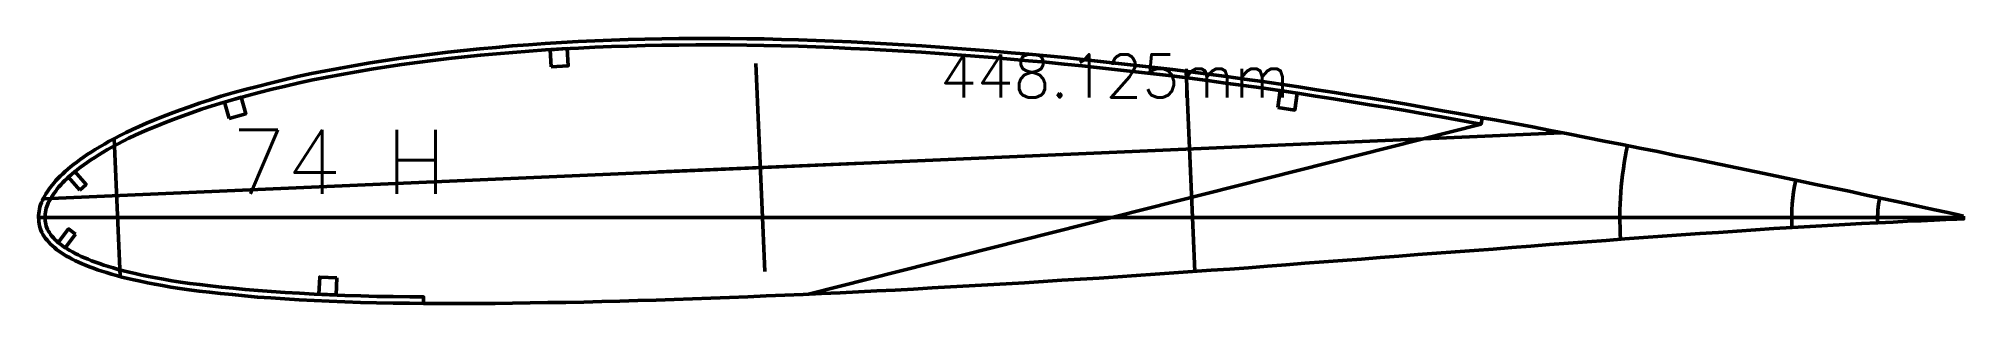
# Model space of a CAD drawing. Header units: metres. Extents: x -405 to 675, y -15418 to 133.
# Drawn here: x -168 to 280.1, y -14620.1 to -14558.2 of the extents above; entities that cross this region are included whole.
import ezdxf
from ezdxf.enums import TextEntityAlignment as Align

# ---------------------------------------------------------------- set-up
doc = ezdxf.new("R2010")
doc.units = ezdxf.units.M
for name, color, linetype, lineweight in [('FoilLayer', 7, 'Continuous', 50), ('RefFoilLayer', 7, 'Continuous', 50), ('StringerLayer', 7, 'Continuous', 50), ('SubLayer', 7, 'Continuous', 50), ('TextLayer', 7, 'Continuous', 50)]:
    doc.layers.add(name, color=color, linetype=linetype, lineweight=lineweight)
doc.styles.add('MSゴシック', font='romans')

msp = doc.modelspace()

# ---------------------------------------------------------------- texts
at = {"layer": 'TextLayer', "style": 'MSゴシック'}
msp.add_text('448.125mm', height=10, dxfattribs=at).set_placement((123.23, -14574.97), align=Align.BOTTOM_RIGHT)
msp.add_text('74 H', height=15, dxfattribs=at).set_placement((-123.23, -14594.51))

# ---------------------------------------------------------------- linework, layer by layer
at = {"layer": 'FoilLayer'}
msp.add_line((167.79, -14578.22), (11.2, -14617.87), dxfattribs=at)
msp.add_lwpolyline([(280.08, -14599.66), (278.53, -14599.33), (276.06, -14598.79), (273.38, -14598.2), (270.5, -14597.57), (267.42, -14596.91), (264.16, -14596.21), (260.72, -14595.46), (257.14, -14594.68), (253.43, -14593.88), (249.61, -14593.08), (245.71, -14592.28), (241.74, -14591.44), (237.72, -14590.59), (233.67, -14589.73), (229.58, -14588.87), (225.47, -14588.03), (221.34, -14587.2), (217.21, -14586.35), (213.06, -14585.5), (208.91, -14584.64), (204.75, -14583.79), (200.58, -14582.97), (196.41, -14582.17), (192.23, -14581.36), (188.06, -14580.52), (183.89, -14579.69), (179.71, -14578.88), (175.53, -14578.09), (171.35, -14577.33), (168.05, -14576.74), (167.79, -14578.22), (166.89, -14578.06), (162.7, -14577.31), (158.52, -14576.55), (154.34, -14575.8), (150.17, -14575.06), (145.99, -14574.36), (141.8, -14573.68), (137.6, -14573.01), (133.41, -14572.34), (129.23, -14571.67), (125.05, -14571.02), (120.87, -14570.39), (116.68, -14569.79), (112.49, -14569.21), (108.3, -14568.63), (104.12, -14568.06), (99.94, -14567.5), (95.76, -14566.97), (91.58, -14566.47), (87.4, -14566), (83.22, -14565.53), (79.04, -14565.07), (74.88, -14564.62), (70.71, -14564.2), (66.55, -14563.8), (62.38, -14563.42), (58.22, -14563.06), (54.07, -14562.7), (49.92, -14562.36), (45.78, -14562.04), (41.64, -14561.74), (37.51, -14561.47), (33.38, -14561.22), (29.26, -14560.98), (25.15, -14560.75), (21.05, -14560.54), (16.97, -14560.36), (12.91, -14560.2), (8.87, -14560.07), (4.85, -14559.95), (0.84, -14559.86), (-3.15, -14559.79), (-7.12, -14559.74), (-11.09, -14559.73), (-15.04, -14559.74), (-18.99, -14559.77), (-22.92, -14559.82), (-26.83, -14559.89), (-30.73, -14560), (-34.62, -14560.13), (-38.5, -14560.29), (-42.36, -14560.47), (-46.2, -14560.68), (-50.03, -14560.92), (-53.84, -14561.19), (-57.63, -14561.48), (-61.4, -14561.8), (-65.14, -14562.15), (-68.86, -14562.52), (-72.56, -14562.94), (-76.23, -14563.38), (-79.87, -14563.84), (-83.47, -14564.32), (-87.03, -14564.85), (-90.55, -14565.42), (-94.04, -14566.02), (-97.48, -14566.63), (-100.85, -14567.25), (-104.16, -14567.9), (-107.4, -14568.6), (-110.56, -14569.33), (-113.65, -14570.09), (-116.65, -14570.86), (-119.57, -14571.62), (-122.37, -14572.38), (-125.05, -14573.16), (-127.63, -14573.95), (-130.08, -14574.75), (-132.41, -14575.56), (-134.63, -14576.36), (-136.73, -14577.15), (-138.71, -14577.92), (-140.58, -14578.67), (-142.34, -14579.4), (-143.99, -14580.11), (-145.53, -14580.81), (-146.98, -14581.5), (-148.34, -14582.19), (-149.62, -14582.86), (-150.82, -14583.51), (-151.95, -14584.15), (-153.02, -14584.78), (-154.02, -14585.4), (-154.97, -14585.99), (-155.86, -14586.58), (-156.7, -14587.14), (-157.5, -14587.7), (-158.24, -14588.24), (-158.95, -14588.79), (-159.61, -14589.32), (-160.24, -14589.84), (-160.82, -14590.35), (-161.38, -14590.87), (-161.9, -14591.37), (-162.39, -14591.87), (-162.85, -14592.36), (-163.28, -14592.85), (-163.68, -14593.34), (-164.05, -14593.82), (-164.4, -14594.29), (-164.72, -14594.76), (-165.01, -14595.23), (-165.29, -14595.7), (-165.54, -14596.17), (-165.77, -14596.61), (-165.96, -14597.03), (-166.12, -14597.43), (-166.24, -14597.84), (-166.34, -14598.28), (-166.42, -14598.73), (-166.48, -14599.21), (-166.53, -14599.57), (-166.55, -14600), (-166.51, -14600.32), (-166.46, -14600.77), (-166.41, -14601.19), (-166.34, -14601.59), (-166.24, -14601.98), (-166.12, -14602.37), (-165.96, -14602.76), (-165.76, -14603.14), (-165.51, -14603.53), (-165.23, -14603.93), (-164.91, -14604.33), (-164.57, -14604.72), (-164.21, -14605.11), (-163.81, -14605.49), (-163.38, -14605.87), (-162.93, -14606.24), (-162.44, -14606.61), (-161.92, -14606.97), (-161.37, -14607.32), (-160.78, -14607.68), (-160.16, -14608.03), (-159.51, -14608.37), (-158.81, -14608.72), (-158.09, -14609.06), (-157.33, -14609.41), (-156.52, -14609.75), (-155.68, -14610.08), (-154.78, -14610.42), (-153.83, -14610.75), (-152.83, -14611.09), (-151.78, -14611.43), (-150.67, -14611.76), (-149.49, -14612.1), (-148.24, -14612.43), (-146.92, -14612.76), (-145.52, -14613.09), (-144.01, -14613.41), (-142.42, -14613.74), (-140.72, -14614.07), (-138.93, -14614.4), (-137.01, -14614.73), (-134.97, -14615.05), (-132.81, -14615.36), (-130.51, -14615.66), (-128.07, -14615.94), (-125.48, -14616.22), (-122.76, -14616.5), (-119.91, -14616.78), (-116.94, -14617.04), (-113.84, -14617.28), (-110.62, -14617.49), (-107.29, -14617.67), (-103.84, -14617.84), (-100.31, -14618), (-96.71, -14618.16), (-93.04, -14618.29), (-89.3, -14618.39), (-85.5, -14618.45), (-81.64, -14618.5), (-78.41, -14618.52), (-78.42, -14620.02), (-77.75, -14620.03), (-73.8, -14620.06), (-69.81, -14620.07), (-65.79, -14620.06), (-61.74, -14620.03), (-57.67, -14619.98), (-53.56, -14619.92), (-49.44, -14619.86), (-45.29, -14619.8), (-41.12, -14619.71), (-36.94, -14619.61), (-32.73, -14619.5), (-28.51, -14619.37), (-24.28, -14619.24), (-20.03, -14619.1), (-15.77, -14618.96), (-11.5, -14618.81), (-7.22, -14618.65), (-2.93, -14618.48), (1.37, -14618.3), (5.67, -14618.12), (9.96, -14617.93), (14.26, -14617.73), (18.54, -14617.53), (22.82, -14617.34), (27.1, -14617.13), (31.39, -14616.91), (35.67, -14616.68), (39.97, -14616.44), (44.27, -14616.2), (48.57, -14615.96), (52.88, -14615.73), (57.2, -14615.48), (61.51, -14615.21), (65.84, -14614.93), (70.16, -14614.65), (74.5, -14614.38), (78.83, -14614.12), (83.18, -14613.85), (87.52, -14613.55), (91.87, -14613.23), (96.22, -14612.91), (100.57, -14612.6), (104.93, -14612.31), (109.3, -14612.02), (113.66, -14611.7), (118.03, -14611.35), (122.4, -14611.01), (126.77, -14610.68), (131.14, -14610.36), (135.52, -14610.05), (139.9, -14609.72), (144.27, -14609.36), (148.65, -14609), (153.03, -14608.66), (157.42, -14608.33), (161.8, -14608), (166.19, -14607.69), (170.57, -14607.35), (174.95, -14606.99), (179.34, -14606.65), (183.72, -14606.31), (188.11, -14605.98), (192.49, -14605.67), (196.87, -14605.34), (201.25, -14605), (205.62, -14604.67), (209.99, -14604.35), (214.36, -14604.04), (218.71, -14603.75), (223.05, -14603.46), (227.38, -14603.16), (231.68, -14602.88), (235.95, -14602.6), (240.18, -14602.34), (244.35, -14602.08), (248.45, -14601.86), (252.46, -14601.64), (256.36, -14601.43), (260.11, -14601.22), (263.69, -14601.05), (267.08, -14600.89), (270.26, -14600.74), (273.23, -14600.61), (275.98, -14600.5), (278.51, -14600.4), (280.08, -14600.34)], close=True, dxfattribs=at)
at = {"layer": 'RefFoilLayer'}
msp.add_lwpolyline([(280.08, -14599.66), (278.53, -14599.33), (276.06, -14598.79), (273.38, -14598.2), (270.5, -14597.57), (267.42, -14596.91), (264.16, -14596.21), (260.72, -14595.46), (257.14, -14594.68), (253.43, -14593.88), (249.61, -14593.08), (245.71, -14592.28), (241.74, -14591.44), (237.72, -14590.59), (233.67, -14589.73), (229.58, -14588.87), (225.47, -14588.03), (221.34, -14587.2), (217.21, -14586.35), (213.06, -14585.5), (208.91, -14584.64), (204.75, -14583.79), (200.58, -14582.97), (196.41, -14582.17), (192.23, -14581.36), (188.06, -14580.52), (183.89, -14579.69), (179.71, -14578.88), (175.53, -14578.09), (171.35, -14577.33), (167.16, -14576.59), (162.97, -14575.84), (158.79, -14575.08), (154.6, -14574.32), (150.42, -14573.59), (146.23, -14572.87), (142.03, -14572.19), (137.84, -14571.53), (133.65, -14570.86), (129.46, -14570.19), (125.27, -14569.53), (121.08, -14568.9), (116.89, -14568.3), (112.69, -14567.72), (108.5, -14567.14), (104.32, -14566.57), (100.13, -14566.02), (95.94, -14565.49), (91.75, -14564.98), (87.57, -14564.51), (83.38, -14564.04), (79.21, -14563.58), (75.03, -14563.13), (70.85, -14562.7), (66.68, -14562.3), (62.51, -14561.93), (58.35, -14561.56), (54.19, -14561.21), (50.03, -14560.87), (45.88, -14560.54), (41.74, -14560.24), (37.6, -14559.97), (33.47, -14559.72), (29.34, -14559.48), (25.23, -14559.25), (21.12, -14559.05), (17.03, -14558.86), (12.96, -14558.7), (8.91, -14558.57), (4.88, -14558.45), (0.87, -14558.36), (-3.13, -14558.29), (-7.12, -14558.24), (-11.09, -14558.23), (-15.05, -14558.24), (-19.01, -14558.27), (-22.94, -14558.32), (-26.87, -14558.39), (-30.78, -14558.5), (-34.68, -14558.63), (-38.57, -14558.79), (-42.44, -14558.97), (-46.3, -14559.19), (-50.13, -14559.43), (-53.95, -14559.69), (-57.76, -14559.98), (-61.54, -14560.31), (-65.29, -14560.65), (-69.03, -14561.03), (-72.74, -14561.45), (-76.42, -14561.89), (-80.07, -14562.35), (-83.69, -14562.84), (-87.27, -14563.37), (-90.81, -14563.94), (-94.3, -14564.54), (-97.75, -14565.15), (-101.14, -14565.77), (-104.47, -14566.44), (-107.73, -14567.14), (-110.92, -14567.87), (-114.02, -14568.64), (-117.04, -14569.41), (-119.96, -14570.17), (-122.78, -14570.94), (-125.5, -14571.73), (-128.09, -14572.52), (-130.57, -14573.33), (-132.92, -14574.15), (-135.16, -14574.95), (-137.27, -14575.75), (-139.27, -14576.52), (-141.16, -14577.28), (-142.94, -14578.02), (-144.61, -14578.74), (-146.18, -14579.46), (-147.66, -14580.16), (-149.04, -14580.86), (-150.34, -14581.54), (-151.56, -14582.21), (-152.71, -14582.86), (-153.8, -14583.5), (-154.82, -14584.13), (-155.79, -14584.74), (-156.7, -14585.33), (-157.57, -14585.91), (-158.38, -14586.49), (-159.15, -14587.06), (-159.88, -14587.62), (-160.57, -14588.17), (-161.23, -14588.71), (-161.84, -14589.25), (-162.42, -14589.79), (-162.97, -14590.32), (-163.49, -14590.85), (-163.98, -14591.38), (-164.43, -14591.9), (-164.86, -14592.42), (-165.27, -14592.94), (-165.64, -14593.45), (-165.98, -14593.96), (-166.31, -14594.47), (-166.6, -14594.98), (-166.88, -14595.49), (-167.14, -14596), (-167.36, -14596.5), (-167.56, -14597.01), (-167.71, -14597.52), (-167.82, -14598.03), (-167.9, -14598.53), (-167.97, -14599.04), (-168.03, -14599.51), (-168.05, -14600), (-168, -14600.48), (-167.95, -14600.96), (-167.88, -14601.46), (-167.79, -14601.96), (-167.67, -14602.46), (-167.5, -14602.96), (-167.28, -14603.46), (-167.03, -14603.94), (-166.73, -14604.41), (-166.4, -14604.87), (-166.04, -14605.31), (-165.66, -14605.75), (-165.25, -14606.19), (-164.8, -14606.62), (-164.33, -14607.03), (-163.83, -14607.44), (-163.3, -14607.84), (-162.73, -14608.23), (-162.14, -14608.61), (-161.52, -14608.98), (-160.86, -14609.35), (-160.18, -14609.71), (-159.46, -14610.07), (-158.7, -14610.43), (-157.91, -14610.79), (-157.08, -14611.14), (-156.2, -14611.49), (-155.28, -14611.83), (-154.31, -14612.18), (-153.29, -14612.52), (-152.21, -14612.86), (-151.08, -14613.2), (-149.88, -14613.55), (-148.61, -14613.89), (-147.26, -14614.22), (-145.83, -14614.56), (-144.32, -14614.88), (-142.71, -14615.21), (-141, -14615.55), (-139.18, -14615.88), (-137.24, -14616.21), (-135.18, -14616.53), (-133, -14616.85), (-130.68, -14617.15), (-128.23, -14617.43), (-125.64, -14617.71), (-122.91, -14617.99), (-120.05, -14618.27), (-117.05, -14618.54), (-113.94, -14618.77), (-110.7, -14618.99), (-107.36, -14619.17), (-103.91, -14619.33), (-100.38, -14619.5), (-96.76, -14619.66), (-93.08, -14619.79), (-89.33, -14619.89), (-85.52, -14619.95), (-81.65, -14620), (-77.75, -14620.03), (-73.8, -14620.06), (-69.81, -14620.07), (-65.79, -14620.06), (-61.74, -14620.03), (-57.67, -14619.98), (-53.56, -14619.92), (-49.44, -14619.86), (-45.29, -14619.8), (-41.12, -14619.71), (-36.94, -14619.61), (-32.73, -14619.5), (-28.51, -14619.37), (-24.28, -14619.24), (-20.03, -14619.1), (-15.77, -14618.96), (-11.5, -14618.81), (-7.22, -14618.65), (-2.93, -14618.48), (1.37, -14618.3), (5.67, -14618.12), (9.96, -14617.93), (14.26, -14617.73), (18.54, -14617.53), (22.82, -14617.34), (27.1, -14617.13), (31.39, -14616.91), (35.67, -14616.68), (39.97, -14616.44), (44.27, -14616.2), (48.57, -14615.96), (52.88, -14615.73), (57.2, -14615.48), (61.51, -14615.21), (65.84, -14614.93), (70.16, -14614.65), (74.5, -14614.38), (78.83, -14614.12), (83.18, -14613.85), (87.52, -14613.55), (91.87, -14613.23), (96.22, -14612.91), (100.57, -14612.6), (104.93, -14612.31), (109.3, -14612.02), (113.66, -14611.7), (118.03, -14611.35), (122.4, -14611.01), (126.77, -14610.68), (131.14, -14610.36), (135.52, -14610.05), (139.9, -14609.72), (144.27, -14609.36), (148.65, -14609), (153.03, -14608.66), (157.42, -14608.33), (161.8, -14608), (166.19, -14607.69), (170.57, -14607.35), (174.95, -14606.99), (179.34, -14606.65), (183.72, -14606.31), (188.11, -14605.98), (192.49, -14605.67), (196.87, -14605.34), (201.25, -14605), (205.62, -14604.67), (209.99, -14604.35), (214.36, -14604.04), (218.71, -14603.75), (223.05, -14603.46), (227.38, -14603.16), (231.68, -14602.88), (235.95, -14602.6), (240.18, -14602.34), (244.35, -14602.08), (248.45, -14601.86), (252.46, -14601.64), (256.36, -14601.43), (260.11, -14601.22), (263.69, -14601.05), (267.08, -14600.89), (270.26, -14600.74), (273.23, -14600.61), (275.98, -14600.5), (278.51, -14600.4), (280.08, -14600.34)], close=True, dxfattribs=at)
at = {"layer": 'StringerLayer'}
for points in [[(-48.7, -14564.85), (-44.71, -14564.6), (-44.96, -14560.61), (-48.96, -14560.86), (-48.7, -14564.85)], [(-123.63, -14576.91), (-119.79, -14575.8), (-120.9, -14571.96), (-124.74, -14573.07), (-123.63, -14576.91)], [(120.44, -14574.37), (124.39, -14574.96), (124.99, -14571.01), (121.03, -14570.41), (120.44, -14574.37)], [(-158.46, -14593.6), (-156.96, -14592.29), (-159.59, -14589.27), (-161.09, -14590.59), (-158.46, -14593.6)], [(-159.46, -14603.85), (-161.06, -14602.64), (-163.46, -14605.84), (-161.86, -14607.04), (-159.46, -14603.85)], [(-98.57, -14614.08), (-102.57, -14613.89), (-102.76, -14617.89), (-98.76, -14618.07), (-98.57, -14614.08)]]:
    msp.add_lwpolyline(points, dxfattribs=at)
at = {"layer": 'SubLayer'}
for p, q in [((-1.06, -14564.07), (1.06, -14612.63)), ((99.12, -14565.89), (101.15, -14612.56)), ((186.51, -14580.22), (-166.95, -14595.63)), ((-150.44, -14581.59), (-149.03, -14613.77)), ((-23.69, -14589.38), (23.69, -14587.32)), ((-168.05, -14600), (280.08, -14600))]:
    msp.add_line(p, q, dxfattribs=at)
for radius, start, end in [(80, 167.8946, -176.3588), (40, 167.426, -176.6468), (20, 166.7951, -176.4915)]:
    msp.add_arc((280.08, -14600), radius, start, end, dxfattribs=at)

msp.set_redraw_order([(e.dxf.handle, doc.entitydb.next_handle()) for e in msp.query("TEXT MTEXT ATTDEF DIMENSION ARC_DIMENSION")])  # texts and dimensions are drawn at this point

doc.saveas('drawing.dxf')
